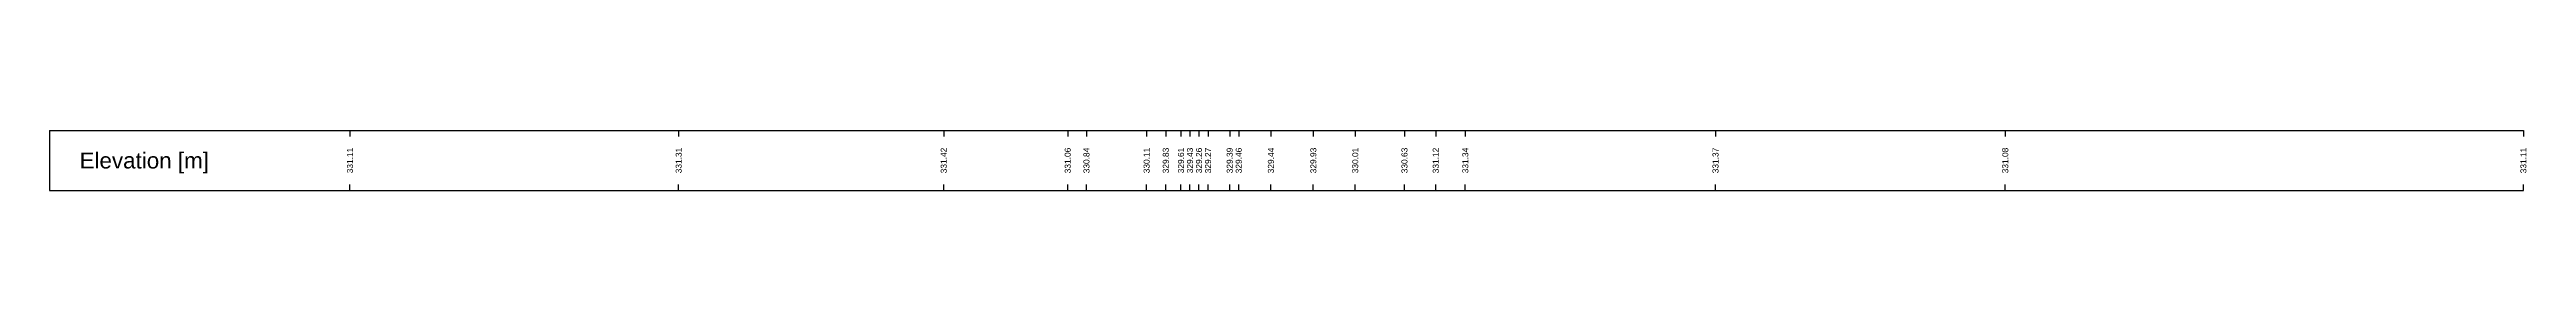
# Model space of a CAD drawing. Header units: millimetres. Extents: x -8 to 79, y -83 to 317.
# Drawn here: x -7.5 to 54.3, y 164.8 to 166.2 of the extents above; entities that cross this region are included whole.
import ezdxf
from ezdxf.enums import TextEntityAlignment as Align

# ---------------------------------------------------------------- set-up
doc = ezdxf.new("R2010")
doc.units = ezdxf.units.MM
doc.styles.get("Standard").update_dxf_attribs({"font": 'arial.ttf'})

msp = doc.modelspace()

# ---------------------------------------------------------------- texts
for s, p in [('331.11', (0, 165.5)), ('331.31', (8.206, 165.5)), ('331.42', (14.824, 165.5)), ('331.06', (17.919, 165.5)), ('330.84', (18.388, 165.5)), ('330.11', (19.889, 165.5)), ('329.83', (20.368, 165.5)), ('329.61', (20.747, 165.5)), ('329.43', (20.972, 165.5)), ('329.26', (21.197, 165.5)), ('329.27', (21.424, 165.5)), ('329.39', (21.964, 165.5)), ('329.46', (22.189, 165.5)), ('329.44', (22.992, 165.5)), ('329.93', (24.052, 165.5)), ('330.01', (25.097, 165.5)), ('330.63', (26.327, 165.5)), ('331.12', (27.108, 165.5)), ('331.34', (27.846, 165.5)), ('331.37', (34.093, 165.5)), ('331.08', (41.326, 165.5)), ('331.11', (54.262, 165.5))]:
    msp.add_text(s, height=0.15, rotation=90).set_placement(p, align=Align.MIDDLE)
msp.add_text('Elevation [m]', height=0.4).set_placement((-6.75, 165.5), align=Align.MIDDLE_LEFT)

# ---------------------------------------------------------------- linework, layer by layer
at = {"layer": 'band'}
for p, q in [((0, 166.25), (0, 166.1)), ((8.206, 166.25), (8.206, 166.1)), ((14.824, 166.25), (14.824, 166.1)), ((17.919, 166.25), (17.919, 166.1)), ((18.388, 166.25), (18.388, 166.1)), ((19.889, 166.25), (19.889, 166.1)), ((20.368, 166.25), (20.368, 166.1)), ((20.747, 166.25), (20.747, 166.1)), ((20.972, 166.25), (20.972, 166.1)), ((21.197, 166.25), (21.197, 166.1)), ((21.424, 166.25), (21.424, 166.1)), ((21.964, 166.25), (21.964, 166.1)), ((22.189, 166.25), (22.189, 166.1)), ((22.992, 166.25), (22.992, 166.1)), ((24.052, 166.25), (24.052, 166.1)), ((25.097, 166.25), (25.097, 166.1)), ((26.327, 166.25), (26.327, 166.1)), ((27.108, 166.25), (27.108, 166.1)), ((27.846, 166.25), (27.846, 166.1)), ((34.093, 166.25), (34.093, 166.1)), ((41.326, 166.25), (41.326, 166.1)), ((54.262, 166.25), (54.262, 166.1)), ((0, 164.75), (0, 164.9)), ((8.206, 164.75), (8.206, 164.9)), ((14.824, 164.75), (14.824, 164.9)), ((17.919, 164.75), (17.919, 164.9)), ((18.388, 164.75), (18.388, 164.9)), ((19.889, 164.75), (19.889, 164.9)), ((20.368, 164.75), (20.368, 164.9)), ((20.747, 164.75), (20.747, 164.9)), ((20.972, 164.75), (20.972, 164.9)), ((21.197, 164.75), (21.197, 164.9)), ((21.424, 164.75), (21.424, 164.9)), ((21.964, 164.75), (21.964, 164.9)), ((22.189, 164.75), (22.189, 164.9)), ((22.992, 164.75), (22.992, 164.9)), ((24.052, 164.75), (24.052, 164.9)), ((25.097, 164.75), (25.097, 164.9)), ((26.327, 164.75), (26.327, 164.9)), ((27.108, 164.75), (27.108, 164.9)), ((27.846, 164.75), (27.846, 164.9)), ((34.093, 164.75), (34.093, 164.9)), ((41.326, 164.75), (41.326, 164.9)), ((54.262, 164.75), (54.262, 164.9))]:
    msp.add_line(p, q, dxfattribs=at)
at = {"layer": 'frame'}
for p, q in [((-7.5, 166.25), (54.262, 166.25)), ((-7.5, 166.25), (-7.5, 164.75)), ((-7.5, 164.75), (54.262, 164.75))]:
    msp.add_line(p, q, dxfattribs=at)

msp.set_redraw_order([(e.dxf.handle, doc.entitydb.next_handle()) for e in msp.query("TEXT MTEXT ATTDEF DIMENSION ARC_DIMENSION")])  # texts and dimensions are drawn at this point

doc.saveas('drawing.dxf')
